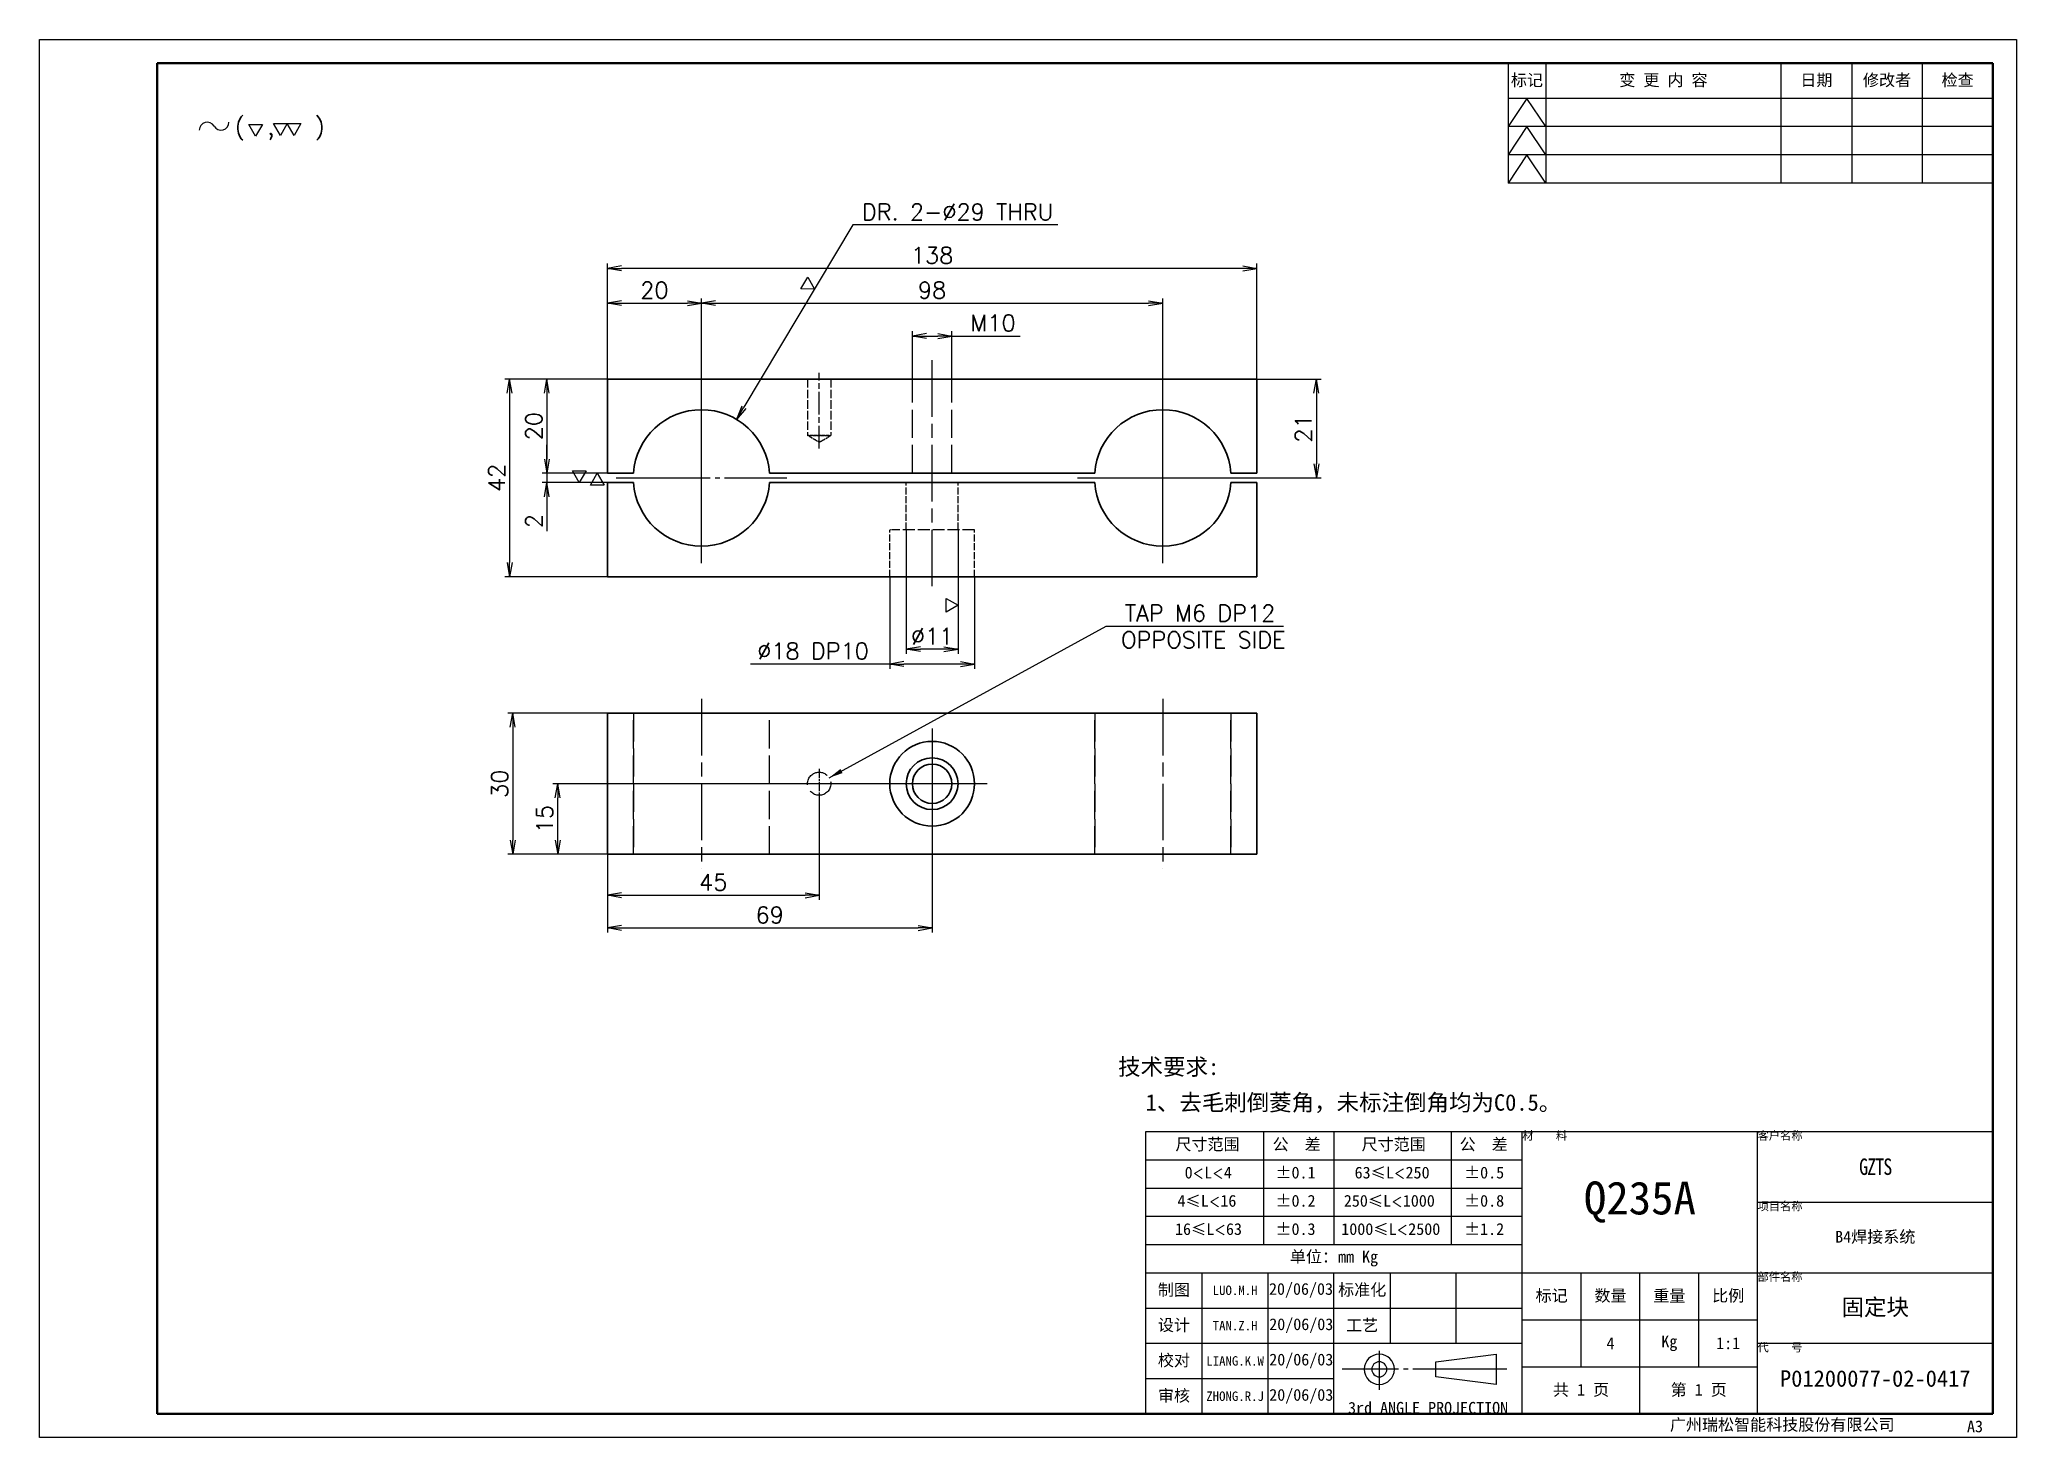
# Model space of a CAD drawing. Header units: millimetres. Extents: x -73083 to 81340, y -6859 to 6812.
# Drawn here: x 56285.3 to 56705.3, y -6850.2 to -6553.2 of the extents above; entities that cross this region are included whole.
import ezdxf

# ---------------------------------------------------------------- set-up
doc = ezdxf.new("R2010")
doc.units = ezdxf.units.MM
for name, pattern in [('AM_ISO02W050', [7.5, 6, -1.5]), ('AM_ISO08W050', [18, 12, -1.5, 3, -1.5]), ('CENTER-HOKUTO', [23, 20, -1, 1, -1])]:
    doc.linetypes.add(name, pattern=pattern)
doc.layers.add('A3', color=7, linetype='Continuous', plot=False)
for name, color, linetype, lineweight in [('AM_7', 2, 'AM_ISO08W050', 25), ('AM_HID', 1, 'AM_ISO02W050', 25), ('AM_VIS', 7, 'Continuous', 50), ('SOLID LINE', 7, 'Continuous', 30)]:
    doc.layers.add(name, color=color, linetype=linetype, lineweight=lineweight)
doc.layers.add('title_frame', color=7, linetype='Continuous')
doc.layers.add('word_dim', color=253, linetype='Continuous')
doc.styles.get("Standard").update_dxf_attribs({"font": 'romans.shx', "bigfont": 'bigfont.shx'})
doc.dimstyles.new('1-1', dxfattribs={"dimtxt": 3.5, "dimasz": 3, "dimexe": 1, "dimexo": 0, "dimgap": 1, "dimtad": 3, "dimdsep": 46, "dimtxsty": 'Standard', "dimblk1": 'OPEN', "dimblk2": 'OPEN', "dimsah": 1, "dimcen": 0, "dimclrd": 256, "dimclre": 256, "dimclrt": 3, "dimadec": 0, "dimazin": 0, "dimtfac": 1, "dimtmove": 0, "dimatfit": 3, "dimfxl": 0, "dimtolj": 1, "dimtzin": 0, "dimarcsym": 0})
doc.dimstyles.new('RS-1-1', dxfattribs={"dimtxt": 3.5, "dimasz": 3, "dimexe": 1, "dimexo": 0, "dimgap": 1, "dimtad": 3, "dimdec": 4, "dimdsep": 46, "dimtxsty": 'Standard', "dimblk1": 'OPEN', "dimblk2": 'OPEN', "dimsah": 1, "dimcen": 0, "dimclrd": 256, "dimclre": 256, "dimclrt": 3, "dimadec": 0, "dimazin": 0, "dimtfac": 1, "dimtdec": 4, "dimtmove": 0, "dimatfit": 3, "dimfxl": 0, "dimtolj": 1, "dimtzin": 0, "dimarcsym": 0})
doc.dimstyles.new('RS-1-1$0', dxfattribs={"dimtxt": 3.5, "dimasz": 3, "dimexe": 1, "dimexo": 0, "dimgap": 1, "dimtad": 3, "dimdsep": 46, "dimtxsty": 'Standard', "dimblk1": 'OPEN', "dimblk2": 'OPEN', "dimsah": 1, "dimcen": 0, "dimclrd": 256, "dimclre": 256, "dimclrt": 3, "dimadec": 0, "dimazin": 0, "dimtfac": 1, "dimtmove": 0, "dimatfit": 3, "dimfxl": 0, "dimtolj": 1, "dimtzin": 0, "dimarcsym": 0})

msp = doc.modelspace()

# ---------------------------------------------------------------- texts
at = {"layer": 'SOLID LINE', "ltscale": 0.5}
for s, insert, char_height, width, attachment_point in [('\\pt15;{\\fSimHei|b0|i0|c134|p2;\\C3;标记}', (56601.34761, -6561.9823), 2.5, 8, 5), ('\\pt15;{\\fSimHei|b0|i0|c134|p2;\\C3;变 更 内 容}', (56630.34761, -6561.9823), 2.5, 50, 5), ('\\pt15;{\\fSimHei|b0|i0|c134|p2;\\C3;日期}', (56662.84761, -6561.9823), 2.5, 15, 5), ('\\pt15;{\\fSimHei|b0|i0|c134|p2;\\C3;修改者}', (56677.84761, -6561.9823), 2.5, 15, 5), ('\\pt15;{\\fSimHei|b0|i0|c134|p2;\\C3;检查}', (56692.84761, -6561.9823), 2.5, 15, 5), ('\\pt21;{\\fSimHei|b0|i0|c134|p2;\\C3;技术要求:}', (56514.49589, -6769.73177), 3.5, 30.060526, 1), ('\\pt21;{\\fSimHei|b0|i0|c134|p2;\\C3;\\P1、去毛刺倒菱角，未标注倒角均为C0.5。}', (56520.34522, -6771.47298), 3.5, 111.5909352, 1), ('\\pt15;{\\fSimHei|b0|i0|c134|p2;\\C3;尺寸范围}', (56526.66757, -6786.70336), 2.5, 45.3015188, 1), ('\\pt15;{\\fSimHei|b0|i0|c134|p2;\\C3;公  差}', (56547.32131, -6786.70336), 2.5, 45.3015188, 1), ('\\pt15;{\\fSimHei|b0|i0|c134|p2;\\C3;尺寸范围}', (56566.21503, -6786.70336), 2.5, 45.3015188, 1), ('\\pt15;{\\fSimHei|b0|i0|c134|p2;\\C3;公  差}', (56587.05367, -6786.70336), 2.5, 45.3015188, 1), ('{\\fSimHei|b0|i0|c134|p2;\\C3;材    料}', (56600.34761, -6785.2323), 1.75, 50, 1), ('\\pt10.5;{\\fSimHei|b0|i0|c134|p2;\\C3;客户名称}', (56650.34761, -6785.2323), 1.75, 50, 1), ('{\\fSimHei|b0|i0|c134|p2;\\W0.8;\\T0.9;\\C3;GZTS}', (56675.34761, -6792.7323), 3.5, 50, 5), ('\\pt15;{\\fSimHei|b0|i0|c134|p2;\\C3;0\\Fromans,bigfont|c134;\\H0.9583x;<\\fSimHei|b0|i0|c134|p2;\\H1.044x;L\\Fromans,bigfont|c134;\\H0.9583x;<\\fSimHei|b0|i0|c134|p2;\\H1.044x;4}', (56528.62814, -6792.70336), 2.5, 45.3015188, 1), ('\\pt15;{\\fSimHei|b0|i0|c134|p2;\\C3;%%P0.1}', (56547.92995, -6792.70336), 2.5, 45.3015188, 1), ('\\pt15;{\\fSimHei|b0|i0|c134|p2;\\C3;63\\H0.9583x;≤\\H1.044x;L\\Fromans,bigfont|c134;\\H0.9579x;<\\fSimHei|b0|i0|c134|p2;\\H1.044x;250}', (56564.73129, -6792.70336), 2.5, 45.3015188, 1), ('\\pt15;{\\fSimHei|b0|i0|c134|p2;\\C3;%%P0.5}', (56588.00028, -6792.70336), 2.5, 45.3015188, 1), ('\\pt15;{\\fSimHei|b0|i0|c134|p2;\\C3;4\\H0.9583x;≤\\H1.043x;L\\Fromans,bigfont|c134;\\H0.9588x;<\\fSimHei|b0|i0|c134|p2;\\H1.043x;16}', (56527.09413, -6798.70336), 2.5, 45.3015188, 1), ('\\pt15;{\\fSimHei|b0|i0|c134|p2;\\C3;%%P0.2}', (56547.92995, -6798.70336), 2.5, 45.3015188, 1), ('\\pt15;{\\fSimHei|b0|i0|c134|p2;\\C3;250\\H0.9583x;≤\\H1.044x;L\\Fromans,bigfont|c134;\\H0.9579x;<\\fSimHei|b0|i0|c134|p2;\\H1.044x;1000}', (56562.44865, -6798.70336), 2.5, 45.3015188, 1), ('\\pt15;{\\fSimHei|b0|i0|c134|p2;\\C3;%%P0.8}', (56588.00028, -6798.70336), 2.5, 45.3015188, 1), ('\\pt42;{\\fSimHei|b0|i0|c134|p2;\\C3;Q235A}', (56625.34761, -6800.2323), 7, 50, 5), ('\\pt10.5;{\\fSimHei|b0|i0|c134|p2;\\C3;项目名称}', (56650.34761, -6800.2323), 1.75, 50, 1), ('\\pt15;{\\fSimHei|b0|i0|c134|p2;\\C3;16\\H0.9583x;≤\\H1.044x;L\\Fromans,bigfont|c134;\\H0.9579x;<\\fSimHei|b0|i0|c134|p2;\\H1.044x;63}', (56526.57908, -6804.70336), 2.5, 45.3015188, 1), ('\\pt15;{\\fSimHei|b0|i0|c134|p2;\\C3;%%P0.3}', (56547.92995, -6804.70336), 2.5, 45.3015188, 1), ('\\pt15;{\\fSimHei|b0|i0|c134|p2;\\C3;%%P1.2}', (56588.00028, -6804.70336), 2.5, 45.3015188, 1), ('{\\fSimHei|b0|i0|c134|p2;\\C3;B4焊接系统}', (56675.34761, -6807.7323), 2.5, 50, 5), ('\\pt15;{\\fSimHei|b0|i0|c134|p2;\\C3;单位：mm Kg}', (56560.34761, -6812.2323), 2.5, 80, 5), ('\\pt10.5;{\\fSimHei|b0|i0|c134|p2;\\C3;部件名称}', (56650.34761, -6815.2323), 1.75, 50, 1), ('\\pt15;{\\fSimHei|b0|i0|c134|p2;\\C3;制图}', (56526.34761, -6818.9823), 2.5, 12, 5), ('\\pt60;{\\fSimHei|b0|i0|c134|p2;\\C3;制图}', (56526.34761, -6818.9823), 2.5, 12, 5), ('\\pt288;{\\fSimHei|b0|i0|c134|p2;\\H0.8x;\\C3;LUO.M.H}', (56539.34761, -6818.9823), 2.5, 14, 5), ('\\pt60;{\\fSimHei|b0|i0|c134|p2;\\C3;20/06/03}', (56553.34761, -6818.9823), 2.5, 14, 5), ('\\pt15;{\\fSimHei|b0|i0|c134|p2;\\C3;标准化}', (56566.34761, -6818.9823), 2.5, 12, 5), ('\\pt15;{\\fSimHei|b0|i0|c134|p2;\\C3;标记}', (56606.59761, -6820.2323), 2.5, 12.5, 5), ('\\pt15;{\\fSimHei|b0|i0|c134|p2;\\C3;数量}', (56619.09761, -6820.2323), 2.5, 12.5, 5), ('\\pt15;{\\fSimHei|b0|i0|c134|p2;\\C3;重量}', (56631.59761, -6820.2323), 2.5, 12.5, 5), ('\\pt15;{\\fSimHei|b0|i0|c134|p2;\\C3;比例}', (56644.09761, -6820.2323), 2.5, 12.5, 5), ('{\\fSimHei|b0|i0|c134|p2;\\C3;固定块}', (56675.34761, -6822.7323), 3.5, 50, 5), ('\\pt15;{\\fSimHei|b0|i0|c134|p2;\\C3;设计}', (56526.34761, -6826.4823), 2.5, 12, 5), ('\\pt60;{\\fSimHei|b0|i0|c134|p2;\\C3;设计}', (56526.34761, -6826.4823), 2.5, 12, 5), ('\\pt60;{\\fSimHei|b0|i0|c134|p2;\\C3;20/06/03}', (56553.39825, -6826.4823), 2.5, 13.8987286, 5), ('\\pt15;{\\fSimHei|b0|i0|c134|p2;\\C3;工艺}', (56566.34761, -6826.4823), 2.5, 12, 5), ('\\pt288;{\\fSimHei|b0|i0|c134|p2;\\H0.8x;\\C3;TAN.Z.H}', (56539.34761, -6826.4823), 2.5, 14, 5), ('\\pt15;{\\fSimHei|b0|i0|c134|p2;\\C3;4}', (56619.09761, -6830.2323), 2.5, 12.5, 5), ('\\pt15;{\\fSimHei|b0|i0|c134|p2;\\C3;Kg}', (56631.59761, -6830.2323), 2.5, 12.5, 5), ('\\pt15;{\\fSimHei|b0|i0|c134|p2;\\C3;1:1}', (56644.09761, -6830.2323), 2.5, 12.5, 5), ('\\pt15;{\\fSimHei|b0|i0|c134|p2;\\C3;校对}', (56526.34761, -6833.9823), 2.5, 12, 5), ('\\pt60;{\\fSimHei|b0|i0|c134|p2;\\C3;校对}', (56526.34761, -6833.9823), 2.5, 12, 5), ('\\pt288;{\\fSimHei|b0|i0|c134|p2;\\H0.8x;\\C3;LIANG.K.W}', (56539.34761, -6833.9823), 2.5, 14, 5), ('\\pt60;{\\fSimHei|b0|i0|c134|p2;\\C3;20/06/03}', (56553.39825, -6833.9823), 2.5, 13.8987286, 5), ('\\pt10.5;{\\fSimHei|b0|i0|c134|p2;\\C3;代    号}', (56650.34761, -6830.2323), 1.75, 50, 1), ('{\\fSimHei|b0|i0|c134|p2;\\C3;P01200077-02-0417}', (56675.34761, -6837.7323), 3.5, 50, 5), ('\\pt15;{\\fSimHei|b0|i0|c134|p2;\\C3;审核}', (56526.34761, -6841.4823), 2.5, 12, 5), ('\\pt60;{\\fSimHei|b0|i0|c134|p2;\\C3;审核}', (56526.34761, -6841.4823), 2.5, 12, 5), ('\\pt288;{\\fSimHei|b0|i0|c134|p2;\\H0.8x;\\C3;ZHONG.R.J}', (56539.34761, -6841.4823), 2.5, 14, 5), ('\\pt60;{\\fSimHei|b0|i0|c134|p2;\\C3;20/06/03}', (56553.39825, -6841.4823), 2.5, 13.8987286, 5), ('\\pt15;{\\fSimHei|b0|i0|c134|p2;\\C3;共 1 页}', (56612.84761, -6840.2323), 2.5, 25, 5), ('\\pt15;{\\fSimHei|b0|i0|c134|p2;\\C3;第 1 页}', (56637.84761, -6840.2323), 2.5, 25, 5), ('{\\fSimHei|b0|i0|c134|p2;\\C3;3rd ANGLE PROJECTION}', (56580.34761, -6845.2323), 2.5, 40, 8), ('\\pt15;{\\fSimHei|b0|i0|c134|p2;\\C3;广州瑞松智能科技股份有限公司}', (56631.71622, -6846.26778), 2.5, 78.5618081, 1), ('\\pt15;{\\fSimHei|b0|i0|c134|p2;\\C3;A3}', (56694.83648, -6846.6297), 2.5, 78.5618081, 1)]:
    msp.add_mtext(s, dxfattribs=dict(at, insert=insert, char_height=char_height, width=width, attachment_point=attachment_point))
at = {"layer": 'SOLID LINE', "ltscale": 0.5, "insert": (56561.89995, -6804.70336), "char_height": 2.5, "width": 45.3015188, "attachment_point": 1, "line_spacing_factor": 0.72}
msp.add_mtext('\\pt15;{\\fSimHei|b0|i0|c134|p2;\\C3;1000\\H0.9583x;≤\\H1.044x;L\\Fromans,bigfont|c134;\\H0.9579x;<\\fSimHei|b0|i0|c134|p2;\\H1.044x;2500}', dxfattribs=at)
at = {"layer": 'word_dim', "color": 3, "linetype": 'Continuous', "char_height": 3.5, "attachment_point": 7}
for s, insert in [('TAP M6 {\\Fromans,bigfont|c134;DP12}', (56515.93626, -6676.84739)), ('OPPOSITE SIDE', (56515.12289, -6682.51886))]:
    msp.add_mtext(s, dxfattribs=dict(at, insert=insert))

# ---------------------------------------------------------------- blocks, each defined once
blk = doc.blocks.new('_Open')
at = {"color": 0, "lineweight": -2}
for p, q in [((-1, 0.17), (0, 0)), ((-1, -0.17), (0, 0)), ((0, 0), (-1, 0))]:
    blk.add_line(p, q, dxfattribs=at)
blk = doc.blocks.new('*D552')
at = {"layer": 'DEFPOINTS', "color": 0, "linetype": 'Continuous', "ltscale": 5}
for p in [(56405.98, -6625.37), (56385.22, -6667.37), (56405.98, -6667.37)]:
    blk.add_point(p, dxfattribs=at)
at = {"layer": 'word_dim', "linetype": 'Continuous', "lineweight": -2, "ltscale": 5}
for p, q in [((56405.98, -6625.37), (56384.22, -6625.37)), ((56385.22, -6628.37), (56385.22, -6664.37)), ((56405.98, -6667.37), (56384.22, -6667.37))]:
    blk.add_line(p, q, dxfattribs=at)
at = {"layer": 'word_dim', "linetype": 'Continuous', "lineweight": -2, "ltscale": 5, "xscale": 3, "yscale": 3, "zscale": 3}
for p, rotation in [((56385.22, -6625.37), 90), ((56385.22, -6667.37), 270)]:
    blk.add_blockref('_Open', p, dxfattribs=dict(at, rotation=rotation))
at = {"layer": 'word_dim', "color": 3, "linetype": 'Continuous', "ltscale": 5, "insert": (56382.47, -6646.37), "char_height": 3.5, "attachment_point": 5, "rotation": 90}
blk.add_mtext('\\A1;42', dxfattribs=at)
blk = doc.blocks.new('*D553')
at = {"layer": 'DEFPOINTS', "color": 0, "linetype": 'Continuous', "ltscale": 5}
for p in [(56405.98, -6625.37), (56393.11, -6645.37), (56405.98, -6645.37)]:
    blk.add_point(p, dxfattribs=at)
at = {"layer": 'word_dim', "linetype": 'Continuous', "lineweight": -2, "ltscale": 5}
for p, q in [((56405.98, -6625.37), (56392.11, -6625.37)), ((56393.11, -6628.37), (56393.11, -6642.37)), ((56405.98, -6645.37), (56392.11, -6645.37))]:
    blk.add_line(p, q, dxfattribs=at)
at = {"layer": 'word_dim', "linetype": 'Continuous', "lineweight": -2, "ltscale": 5, "xscale": 3, "yscale": 3, "zscale": 3}
for p, rotation in [((56393.11, -6625.37), 90), ((56393.11, -6645.37), 270)]:
    blk.add_blockref('_Open', p, dxfattribs=dict(at, rotation=rotation))
at = {"layer": 'word_dim', "color": 3, "linetype": 'Continuous', "ltscale": 5, "insert": (56390.36, -6635.37), "char_height": 3.5, "attachment_point": 5, "rotation": 90}
blk.add_mtext('\\A1;20', dxfattribs=at)
blk = doc.blocks.new('*D554')
at = {"layer": 'DEFPOINTS', "color": 0, "linetype": 'Continuous', "ltscale": 5}
for p in [(56393.11, -6647.37), (56405.98, -6645.37), (56405.98, -6647.37)]:
    blk.add_point(p, dxfattribs=at)
at = {"layer": 'word_dim', "linetype": 'Continuous', "lineweight": -2, "ltscale": 5}
for p, q in [((56393.11, -6642.37), (56393.11, -6639.37)), ((56405.98, -6645.37), (56392.11, -6645.37)), ((56405.98, -6647.37), (56392.11, -6647.37)), ((56393.11, -6645.37), (56393.11, -6647.37)), ((56393.11, -6650.37), (56393.11, -6657.71))]:
    blk.add_line(p, q, dxfattribs=at)
at = {"layer": 'word_dim', "linetype": 'Continuous', "lineweight": -2, "ltscale": 5, "xscale": 3, "yscale": 3, "zscale": 3}
for p, rotation in [((56393.11, -6645.37), 270), ((56393.11, -6647.37), 90)]:
    blk.add_blockref('_Open', p, dxfattribs=dict(at, rotation=rotation))
at = {"layer": 'word_dim', "color": 3, "linetype": 'Continuous', "ltscale": 5, "insert": (56390.36, -6655.54), "char_height": 3.5, "attachment_point": 5, "rotation": 90}
blk.add_mtext('\\A1;2', dxfattribs=at)
blk = doc.blocks.new('*D555')
at = {"layer": 'DEFPOINTS', "color": 0, "linetype": 'Continuous', "ltscale": 5}
for p in [(56425.98, -6609.23), (56405.98, -6625.37), (56425.98, -6646.37)]:
    blk.add_point(p, dxfattribs=at)
at = {"layer": 'word_dim', "linetype": 'Continuous', "lineweight": -2, "ltscale": 5}
for p, q in [((56405.98, -6625.37), (56405.98, -6608.23)), ((56408.98, -6609.23), (56422.98, -6609.23)), ((56425.98, -6646.37), (56425.98, -6608.23))]:
    blk.add_line(p, q, dxfattribs=at)
at = {"layer": 'word_dim', "linetype": 'Continuous', "lineweight": -2, "ltscale": 5, "xscale": 3, "yscale": 3, "zscale": 3, "rotation": 180}
blk.add_blockref('_Open', (56405.98, -6609.23), dxfattribs=at)
at = {"layer": 'word_dim', "linetype": 'Continuous', "lineweight": -2, "ltscale": 5, "xscale": 3, "yscale": 3, "zscale": 3}
blk.add_blockref('_Open', (56425.98, -6609.23), dxfattribs=at)
at = {"layer": 'word_dim', "color": 3, "linetype": 'Continuous', "ltscale": 5, "insert": (56415.98, -6606.48), "char_height": 3.5, "attachment_point": 5}
blk.add_mtext('\\A1;20', dxfattribs=at)
blk = doc.blocks.new('*D556')
at = {"layer": 'DEFPOINTS', "color": 0, "linetype": 'Continuous', "ltscale": 5}
for p in [(56523.98, -6609.23), (56425.98, -6646.37), (56523.98, -6646.37)]:
    blk.add_point(p, dxfattribs=at)
at = {"layer": 'word_dim', "linetype": 'Continuous', "lineweight": -2, "ltscale": 5}
for p, q in [((56425.98, -6646.37), (56425.98, -6608.23)), ((56428.98, -6609.23), (56520.98, -6609.23)), ((56523.98, -6646.37), (56523.98, -6608.23))]:
    blk.add_line(p, q, dxfattribs=at)
at = {"layer": 'word_dim', "linetype": 'Continuous', "lineweight": -2, "ltscale": 5, "xscale": 3, "yscale": 3, "zscale": 3, "rotation": 180}
blk.add_blockref('_Open', (56425.98, -6609.23), dxfattribs=at)
at = {"layer": 'word_dim', "linetype": 'Continuous', "lineweight": -2, "ltscale": 5, "xscale": 3, "yscale": 3, "zscale": 3}
blk.add_blockref('_Open', (56523.98, -6609.23), dxfattribs=at)
at = {"layer": 'word_dim', "color": 3, "linetype": 'Continuous', "ltscale": 5, "insert": (56474.98, -6606.48), "char_height": 3.5, "attachment_point": 5}
blk.add_mtext('\\A1;98', dxfattribs=at)
blk = doc.blocks.new('*D557')
at = {"layer": 'DEFPOINTS', "color": 0, "linetype": 'Continuous', "ltscale": 5}
for p in [(56543.98, -6625.37), (56523.98, -6646.37), (56556.61, -6646.37)]:
    blk.add_point(p, dxfattribs=at)
at = {"layer": 'word_dim', "linetype": 'Continuous', "lineweight": -2, "ltscale": 5}
for p, q in [((56543.98, -6625.37), (56557.61, -6625.37)), ((56556.61, -6628.37), (56556.61, -6643.37)), ((56523.98, -6646.37), (56557.61, -6646.37))]:
    blk.add_line(p, q, dxfattribs=at)
at = {"layer": 'word_dim', "linetype": 'Continuous', "lineweight": -2, "ltscale": 5, "xscale": 3, "yscale": 3, "zscale": 3}
for p, rotation in [((56556.61, -6625.37), 90), ((56556.61, -6646.37), 270)]:
    blk.add_blockref('_Open', p, dxfattribs=dict(at, rotation=rotation))
at = {"layer": 'word_dim', "color": 3, "linetype": 'Continuous', "ltscale": 5, "insert": (56553.86, -6635.87), "char_height": 3.5, "attachment_point": 5, "rotation": 90}
blk.add_mtext('\\A1;21', dxfattribs=at)
blk = doc.blocks.new('*D558')
at = {"layer": 'DEFPOINTS', "color": 0, "linetype": 'Continuous', "ltscale": 5}
for p in [(56405.98, -6601.85), (56405.98, -6625.37), (56543.98, -6625.37)]:
    blk.add_point(p, dxfattribs=at)
at = {"layer": 'word_dim', "linetype": 'Continuous', "lineweight": -2, "ltscale": 5}
for p, q in [((56405.98, -6625.37), (56405.98, -6600.85)), ((56540.98, -6601.85), (56408.98, -6601.85)), ((56543.98, -6625.37), (56543.98, -6600.85))]:
    blk.add_line(p, q, dxfattribs=at)
at = {"layer": 'word_dim', "linetype": 'Continuous', "lineweight": -2, "ltscale": 5, "xscale": 3, "yscale": 3, "zscale": 3, "rotation": 180}
blk.add_blockref('_Open', (56405.98, -6601.85), dxfattribs=at)
at = {"layer": 'word_dim', "linetype": 'Continuous', "lineweight": -2, "ltscale": 5, "xscale": 3, "yscale": 3, "zscale": 3}
blk.add_blockref('_Open', (56543.98, -6601.85), dxfattribs=at)
at = {"layer": 'word_dim', "color": 3, "linetype": 'Continuous', "ltscale": 5, "insert": (56474.98, -6599.1), "char_height": 3.5, "attachment_point": 5}
blk.add_mtext('\\A1;138', dxfattribs=at)
blk = doc.blocks.new('*D559')
at = {"layer": 'DEFPOINTS', "color": 0}
for p in [(56433.42, -6633.93), (56418.54, -6658.82)]:
    blk.add_point(p, dxfattribs=at)
at = {"layer": 'word_dim', "lineweight": -2}
for p, q in [((56458.13, -6592.62), (56434.96, -6631.35)), ((56501.66, -6592.62), (56458.13, -6592.62))]:
    blk.add_line(p, q, dxfattribs=at)
at = {"layer": 'word_dim', "lineweight": -2, "xscale": 3, "yscale": 3, "zscale": 3, "rotation": 239.1208330940175}
blk.add_blockref('_Open', (56433.42, -6633.93), dxfattribs=at)
at = {"layer": 'word_dim', "color": 3, "insert": (56480.39, -6589.87), "char_height": 3.5, "attachment_point": 5}
blk.add_mtext('\\A1;DR. 2-∅29 THRU', dxfattribs=at)
blk = doc.blocks.new('shiage1')
at = {"layer": 'word_dim', "color": 3, "linetype": 'Continuous'}
for p, q in [((0, 0), (-1.44, 2.5)), ((-1.44, 2.5), (1.44, 2.5)), ((1.44, 2.5), (0, 0))]:
    blk.add_line(p, q, dxfattribs=at)
blk = doc.blocks.new('*D560')
at = {"layer": 'DEFPOINTS', "color": 0, "linetype": 'Continuous', "ltscale": 5}
for p in [(56405.98, -6696.34), (56385.87, -6726.34), (56405.98, -6726.34)]:
    blk.add_point(p, dxfattribs=at)
at = {"layer": 'word_dim', "linetype": 'Continuous', "lineweight": -2, "ltscale": 5}
for p, q in [((56405.98, -6696.34), (56384.87, -6696.34)), ((56385.87, -6699.34), (56385.87, -6723.34)), ((56405.98, -6726.34), (56384.87, -6726.34))]:
    blk.add_line(p, q, dxfattribs=at)
at = {"layer": 'word_dim', "linetype": 'Continuous', "lineweight": -2, "ltscale": 5, "xscale": 3, "yscale": 3, "zscale": 3}
for p, rotation in [((56385.87, -6696.34), 90), ((56385.87, -6726.34), 270)]:
    blk.add_blockref('_Open', p, dxfattribs=dict(at, rotation=rotation))
at = {"layer": 'word_dim', "color": 3, "linetype": 'Continuous', "ltscale": 5, "insert": (56383.12, -6711.34), "char_height": 3.5, "attachment_point": 5, "rotation": 90}
blk.add_mtext('\\A1;30', dxfattribs=at)
blk = doc.blocks.new('*D561')
at = {"layer": 'DEFPOINTS', "color": 0, "linetype": 'Continuous', "ltscale": 5}
for p in [(56474.98, -6711.34), (56405.98, -6726.34), (56474.98, -6741.98)]:
    blk.add_point(p, dxfattribs=at)
at = {"layer": 'word_dim', "linetype": 'Continuous', "lineweight": -2, "ltscale": 5}
for p, q in [((56474.98, -6711.34), (56474.98, -6742.98)), ((56405.98, -6726.34), (56405.98, -6742.98)), ((56408.98, -6741.98), (56471.98, -6741.98))]:
    blk.add_line(p, q, dxfattribs=at)
at = {"layer": 'word_dim', "linetype": 'Continuous', "lineweight": -2, "ltscale": 5, "xscale": 3, "yscale": 3, "zscale": 3, "rotation": 180}
blk.add_blockref('_Open', (56405.98, -6741.98), dxfattribs=at)
at = {"layer": 'word_dim', "linetype": 'Continuous', "lineweight": -2, "ltscale": 5, "xscale": 3, "yscale": 3, "zscale": 3}
blk.add_blockref('_Open', (56474.98, -6741.98), dxfattribs=at)
at = {"layer": 'word_dim', "color": 3, "linetype": 'Continuous', "ltscale": 5, "insert": (56440.48, -6739.23), "char_height": 3.5, "attachment_point": 5}
blk.add_mtext('\\A1;69', dxfattribs=at)
blk = doc.blocks.new('*D562')
at = {"layer": 'DEFPOINTS', "color": 0, "linetype": 'Continuous', "ltscale": 5}
for p in [(56395.43, -6711.34), (56474.98, -6711.34), (56405.98, -6726.34)]:
    blk.add_point(p, dxfattribs=at)
at = {"layer": 'word_dim', "linetype": 'Continuous', "lineweight": -2, "ltscale": 5}
for p, q in [((56474.98, -6711.34), (56394.43, -6711.34)), ((56395.43, -6723.34), (56395.43, -6714.34)), ((56405.98, -6726.34), (56394.43, -6726.34))]:
    blk.add_line(p, q, dxfattribs=at)
at = {"layer": 'word_dim', "linetype": 'Continuous', "lineweight": -2, "ltscale": 5, "xscale": 3, "yscale": 3, "zscale": 3}
for p, rotation in [((56395.43, -6711.34), 90), ((56395.43, -6726.34), 270)]:
    blk.add_blockref('_Open', p, dxfattribs=dict(at, rotation=rotation))
at = {"layer": 'word_dim', "color": 3, "linetype": 'Continuous', "ltscale": 5, "insert": (56392.68, -6718.84), "char_height": 3.5, "attachment_point": 5, "rotation": 90}
blk.add_mtext('\\A1;15', dxfattribs=at)
blk = doc.blocks.new('*D563')
at = {"layer": 'DEFPOINTS', "color": 0, "linetype": 'Continuous', "ltscale": 5}
for p in [(56479.17, -6616.22), (56470.79, -6625.37), (56479.17, -6625.37)]:
    blk.add_point(p, dxfattribs=at)
at = {"layer": 'word_dim', "linetype": 'Continuous', "lineweight": -2, "ltscale": 5}
for p, q in [((56470.79, -6625.37), (56470.79, -6615.22)), ((56473.79, -6616.22), (56476.17, -6616.22)), ((56479.17, -6625.37), (56479.17, -6615.22)), ((56479.17, -6616.22), (56493.67, -6616.22))]:
    blk.add_line(p, q, dxfattribs=at)
at = {"layer": 'word_dim', "linetype": 'Continuous', "lineweight": -2, "ltscale": 5, "xscale": 3, "yscale": 3, "zscale": 3, "rotation": 180}
blk.add_blockref('_Open', (56470.79, -6616.22), dxfattribs=at)
at = {"layer": 'word_dim', "linetype": 'Continuous', "lineweight": -2, "ltscale": 5, "xscale": 3, "yscale": 3, "zscale": 3}
blk.add_blockref('_Open', (56479.17, -6616.22), dxfattribs=at)
at = {"layer": 'word_dim', "color": 3, "linetype": 'Continuous', "ltscale": 5, "insert": (56487.92, -6613.47), "char_height": 3.5, "attachment_point": 5}
blk.add_mtext('\\A1;{\\Fromans,bigfont|c134;M10}', dxfattribs=at)
blk = doc.blocks.new('*D564')
at = {"layer": 'DEFPOINTS', "color": 0, "linetype": 'Continuous', "ltscale": 5}
for p in [(56465.98, -6667.37), (56483.98, -6667.37), (56465.98, -6685.91)]:
    blk.add_point(p, dxfattribs=at)
at = {"layer": 'word_dim', "linetype": 'Continuous', "lineweight": -2, "ltscale": 5}
for p, q in [((56465.98, -6667.37), (56465.98, -6686.91)), ((56483.98, -6667.37), (56483.98, -6686.91)), ((56465.98, -6685.91), (56436.38, -6685.91)), ((56480.98, -6685.91), (56468.98, -6685.91))]:
    blk.add_line(p, q, dxfattribs=at)
at = {"layer": 'word_dim', "linetype": 'Continuous', "lineweight": -2, "ltscale": 5, "xscale": 3, "yscale": 3, "zscale": 3, "rotation": 180}
blk.add_blockref('_Open', (56465.98, -6685.91), dxfattribs=at)
at = {"layer": 'word_dim', "linetype": 'Continuous', "lineweight": -2, "ltscale": 5, "xscale": 3, "yscale": 3, "zscale": 3}
blk.add_blockref('_Open', (56483.98, -6685.91), dxfattribs=at)
at = {"layer": 'word_dim', "color": 3, "linetype": 'Continuous', "ltscale": 5, "insert": (56449.68, -6683.16), "char_height": 3.5, "attachment_point": 5}
blk.add_mtext('\\A1;%%C18 DP10', dxfattribs=at)
blk = doc.blocks.new('*D565')
at = {"layer": 'DEFPOINTS', "color": 0, "linetype": 'Continuous', "ltscale": 5}
for p in [(56469.48, -6657.37), (56480.48, -6657.37), (56469.48, -6682.77)]:
    blk.add_point(p, dxfattribs=at)
at = {"layer": 'word_dim', "linetype": 'Continuous', "lineweight": -2, "ltscale": 5}
for p, q in [((56469.48, -6657.37), (56469.48, -6683.77)), ((56480.48, -6657.37), (56480.48, -6683.77)), ((56477.48, -6682.77), (56472.48, -6682.77))]:
    blk.add_line(p, q, dxfattribs=at)
at = {"layer": 'word_dim', "linetype": 'Continuous', "lineweight": -2, "ltscale": 5, "xscale": 3, "yscale": 3, "zscale": 3, "rotation": 180}
blk.add_blockref('_Open', (56469.48, -6682.77), dxfattribs=at)
at = {"layer": 'word_dim', "linetype": 'Continuous', "lineweight": -2, "ltscale": 5, "xscale": 3, "yscale": 3, "zscale": 3}
blk.add_blockref('_Open', (56480.48, -6682.77), dxfattribs=at)
at = {"layer": 'word_dim', "color": 3, "linetype": 'Continuous', "ltscale": 5, "insert": (56474.98, -6680.02), "char_height": 3.5, "attachment_point": 5}
blk.add_mtext('\\A1;%%c11', dxfattribs=at)
blk = doc.blocks.new('shiage0')
at = {"layer": 'word_dim', "color": 3, "linetype": 'Continuous'}
for centre, start, end in [((1.69, 0), 30, 180), ((4.61, 1.69), 210, 0)]:
    blk.add_arc(centre, 1.69, start, end, dxfattribs=at)
blk = doc.blocks.new('11')
at = {"layer": 'title_frame', "color": 3, "linetype": 'Continuous'}
for points in [[(15.1, 3.38), (13.66, 5.88), (16.55, 5.88)], [(20.38, 3.57), (18.93, 6.07), (24.71, 6.07), (23.27, 3.57), (21.82, 6.07)]]:
    blk.add_lwpolyline(points, close=True, dxfattribs=at)
blk.add_blockref('shiage0', (3.13, 4.67), dxfattribs=at)
blk.add_text('(  ,   )', height=3.5, dxfattribs=at).set_placement((10.71, 3.7))
blk = doc.blocks.new('*D566')
at = {"layer": 'DEFPOINTS', "color": 0, "linetype": 'Continuous', "ltscale": 5}
for p in [(56450.98, -6714.53), (56405.98, -6726.34), (56450.98, -6735.04)]:
    blk.add_point(p, dxfattribs=at)
at = {"layer": 'word_dim', "linetype": 'Continuous', "lineweight": -2, "ltscale": 5}
for p, q in [((56450.98, -6714.53), (56450.98, -6736.04)), ((56405.98, -6726.34), (56405.98, -6736.04)), ((56408.98, -6735.04), (56447.98, -6735.04))]:
    blk.add_line(p, q, dxfattribs=at)
at = {"layer": 'word_dim', "linetype": 'Continuous', "lineweight": -2, "ltscale": 5, "xscale": 3, "yscale": 3, "zscale": 3, "rotation": 180}
blk.add_blockref('_Open', (56405.98, -6735.04), dxfattribs=at)
at = {"layer": 'word_dim', "linetype": 'Continuous', "lineweight": -2, "ltscale": 5, "xscale": 3, "yscale": 3, "zscale": 3}
blk.add_blockref('_Open', (56450.98, -6735.04), dxfattribs=at)
at = {"layer": 'word_dim', "color": 3, "linetype": 'Continuous', "ltscale": 5, "insert": (56428.48, -6732.29), "char_height": 3.5, "attachment_point": 5}
blk.add_mtext('\\A1;45', dxfattribs=at)

# ---------------------------------------------------------------- dimensions: what is measured, and where the dimension line sits
at = {"layer": 'word_dim', "color": 3}
dim = msp.add_diameter_dim_2p(p1=(56418.53777, -6658.81755), p2=(56433.42142, -6633.92826), text='DR. 2-<> THRU', dimstyle='RS-1-1', override={"dimtoh": 1, "dimtofl": 0}, dxfattribs=at)
dim.commit()
dim.dimension.update_dxf_attribs({"geometry": '*D559', "text_midpoint": (56480.392, -6592.61693), "dimtype": 163})
at = {"layer": 'word_dim', "linetype": 'Continuous', "ltscale": 5}
for base, p1, p2, picture, middle in [((56405.9799, -6601.85078), (56543.9799, -6625.3729), (56405.9799, -6625.3729), '*D558', (56474.9799, -6599.10078)), ((56425.9799, -6609.23261), (56405.9799, -6625.3729), (56425.9799, -6646.3729), '*D555', (56415.9799, -6606.48261)), ((56523.9799, -6609.23261), (56425.9799, -6646.3729), (56523.9799, -6646.3729), '*D556', (56474.9799, -6606.48261)), ((56474.97959, -6741.984), (56405.97959, -6726.33824), (56474.97959, -6711.33848), '*D561', (56440.47959, -6739.234)), ((56450.97984, -6735.03645), (56405.97959, -6726.33824), (56450.97984, -6714.53428), '*D566', (56428.47971, -6732.28645))]:
    dim = msp.add_linear_dim(base=base, p1=p1, p2=p2, dimstyle='RS-1-1$0', dxfattribs=at)
    dim.commit()
    dim.dimension.update_dxf_attribs({"geometry": picture, "text_midpoint": middle})
for base, p1, p2, text, picture, middle in [((56479.16788, -6616.21934), (56470.79191, -6625.3729), (56479.16788, -6625.3729), '{\\Fromans,bigfont|c134;M10}', '*D563', (56487.91788, -6613.46934)), ((56469.47959, -6682.77359), (56480.47959, -6657.3729), (56469.47959, -6657.3729), '%%c<>', '*D565', (56474.97959, -6680.02359)), ((56465.97959, -6685.91186), (56483.97959, -6667.3729), (56465.97959, -6667.3729), '%%C<> DP10', '*D564', (56449.67959, -6683.16186))]:
    dim = msp.add_linear_dim(base=base, p1=p1, p2=p2, text=text, dimstyle='RS-1-1$0', dxfattribs=at)
    dim.commit()
    dim.dimension.update_dxf_attribs({"geometry": picture, "text_midpoint": middle})
for base, p1, p2, picture, middle in [((56385.22345, -6667.3729), (56405.97959, -6625.3729), (56405.97959, -6667.3729), '*D552', (56382.47345, -6646.3729)), ((56393.10574, -6645.3729), (56405.97959, -6625.3729), (56405.97959, -6645.3729), '*D553', (56390.35574, -6635.3729)), ((56556.61367, -6646.3729), (56543.97959, -6625.3729), (56523.97959, -6646.3729), '*D557', (56553.86367, -6635.8729)), ((56393.10574, -6647.3729), (56405.97959, -6645.3729), (56405.97959, -6647.3729), '*D554', (56390.35574, -6655.53957)), ((56385.87316, -6726.33824), (56405.97959, -6696.33824), (56405.97959, -6726.33824), '*D560', (56383.12316, -6711.33824)), ((56395.42638, -6711.33848), (56405.97959, -6726.33824), (56474.97959, -6711.33848), '*D562', (56392.67638, -6718.83836))]:
    dim = msp.add_linear_dim(base=base, p1=p1, p2=p2, angle=90, dimstyle='RS-1-1$0', dxfattribs=at)
    dim.commit()
    dim.dimension.update_dxf_attribs({"geometry": picture, "text_midpoint": middle})

# ---------------------------------------------------------------- linework, layer by layer
at = {"color": 2, "linetype": 'CENTER-HOKUTO'}
for p, q in [((56425.97959, -6664.4979), (56425.97959, -6628.2479)), ((56523.97959, -6664.4979), (56523.97959, -6628.2479)), ((56407.85459, -6646.3729), (56444.10459, -6646.3729)), ((56505.85459, -6646.3729), (56542.10459, -6646.3729))]:
    msp.add_line(p, q, dxfattribs=at)
at = {"layer": 'A3', "linetype": 'Continuous'}
msp.add_lwpolyline([(56285.34761, -6553.2323), (56705.34761, -6553.2323), (56705.34761, -6850.2323), (56285.34761, -6850.2323)], close=True, dxfattribs=at)
at = {"layer": 'AM_7'}
for p, q in [((56474.97959, -6669.37388), (56474.97959, -6620.79827)), ((56425.97959, -6693.33824), (56425.97959, -6729.33872)), ((56523.97959, -6693.33824), (56523.97959, -6729.33872)), ((56474.97959, -6699.63816), (56474.97959, -6723.03819)), ((56486.6796, -6711.33824), (56463.27964, -6711.33824))]:
    msp.add_line(p, q, dxfattribs=at)
at = {"layer": 'AM_7', "ltscale": 0.402576}
msp.add_line((56450.97984, -6640.13438), (56450.97984, -6624.03135), dxfattribs=at)
at = {"layer": 'AM_7', "ltscale": 0.159802}
for p, q in [((56454.17588, -6711.33824), (56447.78379, -6711.33824)), ((56450.97984, -6708.14219), (56450.97984, -6714.53428))]:
    msp.add_line(p, q, dxfattribs=at)
at = {"layer": 'AM_HID', "ltscale": 0.3}
for p, q in [((56448.5214, -6625.37315), (56448.52134, -6637.37315)), ((56453.43839, -6625.37327), (56453.43833, -6637.37327))]:
    msp.add_line(p, q, dxfattribs=at)
at = {"layer": 'AM_HID'}
for p, q in [((56470.79179, -6645.37339), (56470.79191, -6625.37339)), ((56479.16776, -6645.37339), (56479.16788, -6625.37339)), ((56411.51426, -6726.33824), (56411.51426, -6696.33824)), ((56411.51426, -6696.33824), (56411.51426, -6726.33824)), ((56440.44523, -6726.33824), (56440.44523, -6696.33824)), ((56440.44529, -6726.33824), (56440.44529, -6696.33824)), ((56509.51426, -6726.33824), (56509.51426, -6696.33824)), ((56509.51426, -6696.33824), (56509.51426, -6726.33824)), ((56538.44523, -6696.33824), (56538.44523, -6726.33824)), ((56538.44523, -6726.33824), (56538.44523, -6696.33824))]:
    msp.add_line(p, q, dxfattribs=at)
at = {"layer": 'AM_HID', "ltscale": 0.115401}
for p, q in [((56453.13737, -6637.37327), (56448.52134, -6637.37315)), ((56448.8223, -6637.37315), (56453.43833, -6637.37327))]:
    msp.add_line(p, q, dxfattribs=at)
at = {"layer": 'AM_HID', "ltscale": 0.070971}
msp.add_line((56450.97984, -6638.79258), (56448.52134, -6637.37315), dxfattribs=at)
at = {"layer": 'AM_HID', "ltscale": 0.070969}
msp.add_line((56450.97984, -6638.79258), (56453.43833, -6637.37327), dxfattribs=at)
at = {"layer": 'AM_HID', "ltscale": 0.25}
for p, q in [((56469.47971, -6657.37339), (56469.47977, -6647.37339)), ((56480.47971, -6657.37339), (56480.47977, -6647.37339)), ((56465.97959, -6667.37327), (56465.97971, -6657.37327)), ((56483.97959, -6667.37339), (56483.97971, -6657.37339))]:
    msp.add_line(p, q, dxfattribs=at)
at = {"layer": 'AM_HID', "ltscale": 0.027544}
msp.add_line((56467.08146, -6657.37327), (56465.97971, -6657.37327), dxfattribs=at)
at = {"layer": 'AM_HID', "ltscale": 0.422456}
msp.add_line((56483.97971, -6657.37339), (56467.08146, -6657.37327), dxfattribs=at)
at = {"layer": 'AM_HID'}
msp.add_circle((56450.97984, -6711.33824), 2.4585, dxfattribs=at)
at = {"layer": 'AM_VIS', "linetype": 'Continuous'}
for p, q in [((56700.34761, -6558.2323), (56310.34761, -6558.2323)), ((56310.34761, -6845.2323), (56310.34761, -6558.2323)), ((56700.34761, -6845.2323), (56700.34761, -6558.2323)), ((56700.34761, -6845.2323), (56310.34761, -6845.2323))]:
    msp.add_line(p, q, dxfattribs=at)
at = {"layer": 'AM_VIS', "lineweight": 35}
for p, q in [((56405.97977, -6645.3729), (56405.9799, -6625.3729)), ((56543.9799, -6625.37388), (56405.9799, -6625.3729)), ((56543.97977, -6645.37388), (56543.9799, -6625.37388)), ((56405.97971, -6647.3729), (56405.97959, -6667.3729)), ((56440.44523, -6647.37315), (56509.51426, -6647.37364)), ((56509.51426, -6645.37364), (56440.44529, -6645.37315)), ((56543.97977, -6647.37388), (56543.97959, -6667.37388)), ((56405.97959, -6667.3729), (56543.97959, -6667.37388)), ((56405.97959, -6696.33824), (56543.97959, -6696.33824)), ((56405.97959, -6696.33824), (56405.97959, -6726.33824)), ((56543.97959, -6726.33824), (56543.97959, -6696.33824)), ((56543.97959, -6726.33824), (56405.97959, -6726.33824))]:
    msp.add_line(p, q, dxfattribs=at)
at = {"layer": 'AM_VIS', "lineweight": 35, "ltscale": 0.138364}
for p, q in [((56405.97971, -6647.3729), (56411.51426, -6647.3729)), ((56543.97977, -6645.37388), (56538.44523, -6645.37376)), ((56538.44523, -6647.37376), (56543.97977, -6647.37388))]:
    msp.add_line(p, q, dxfattribs=at)
at = {"layer": 'AM_VIS', "lineweight": 35, "ltscale": 0.138362}
msp.add_line((56411.51426, -6645.3729), (56405.97977, -6645.3729), dxfattribs=at)
at = {"layer": 'AM_VIS', "lineweight": 35}
for centre, radius in [((56474.97959, -6711.33824), 9), ((56474.97971, -6711.33824), 5.5), ((56474.97977, -6711.33824), 4.188)]:
    msp.add_circle(centre, radius, dxfattribs=at)
for centre, start, end in [((56425.97977, -6646.37303), 3.954189, 176.0450386), ((56523.97977, -6646.37364), 3.954189, 176.0450386), ((56425.97977, -6646.37303), 183.9541827, 356.0450447), ((56523.97977, -6646.37364), 183.9541827, 356.0450447)]:
    msp.add_arc(centre, 14.5, start, end, dxfattribs=at)
at = {"layer": 'title_frame', "linetype": 'Continuous'}
for p, q in [((56597.34761, -6558.2323), (56597.34761, -6583.7323)), ((56605.34761, -6558.2323), (56605.34761, -6583.7323)), ((56655.34761, -6583.7323), (56655.34761, -6558.2323)), ((56670.34761, -6558.2323), (56670.34761, -6583.7323)), ((56685.34761, -6558.2323), (56685.34761, -6583.7323)), ((56700.34761, -6583.7323), (56700.34761, -6558.2323)), ((56700.34761, -6565.7323), (56597.34761, -6565.7323)), ((56601.34761, -6565.7323), (56597.34761, -6571.7323)), ((56605.34761, -6571.7323), (56601.34761, -6565.7323)), ((56700.34761, -6571.7323), (56597.34761, -6571.7323)), ((56601.34761, -6571.7323), (56597.34761, -6577.7323)), ((56605.34761, -6577.7323), (56601.34761, -6571.7323)), ((56700.34761, -6577.7323), (56597.34761, -6577.7323)), ((56601.34761, -6577.7323), (56597.34761, -6583.7323)), ((56605.34761, -6583.7323), (56601.34761, -6577.7323)), ((56700.34761, -6583.7323), (56597.34761, -6583.7323)), ((56520.34761, -6785.2323), (56700.34761, -6785.2323)), ((56520.34761, -6845.2323), (56520.34761, -6785.2323)), ((56545.34761, -6785.2323), (56545.34761, -6809.2323)), ((56560.34761, -6785.2323), (56560.34761, -6809.2323)), ((56585.34761, -6809.2323), (56585.34761, -6785.2323)), ((56600.34761, -6845.2323), (56600.34761, -6785.2323)), ((56650.34761, -6845.2323), (56650.34761, -6785.2323)), ((56700.34761, -6845.2323), (56700.34761, -6785.2323)), ((56520.34761, -6791.2323), (56600.34761, -6791.2323)), ((56520.34761, -6797.2323), (56600.34761, -6797.2323)), ((56520.34761, -6803.2323), (56600.34761, -6803.2323)), ((56650.34761, -6800.2323), (56700.34761, -6800.2323)), ((56520.34761, -6809.2323), (56600.34761, -6809.2323)), ((56520.34761, -6815.2323), (56700.34761, -6815.2323)), ((56532.34761, -6845.2323), (56532.34761, -6815.2323)), ((56532.34761, -6845.2323), (56532.34761, -6815.2323)), ((56546.34761, -6845.2323), (56546.34761, -6815.2323)), ((56546.34761, -6845.2323), (56546.34761, -6815.2323)), ((56560.34761, -6845.2323), (56560.34761, -6815.2323)), ((56560.34761, -6845.2323), (56560.34761, -6815.2323)), ((56572.34761, -6830.2323), (56572.34761, -6815.2323)), ((56586.34761, -6830.2323), (56586.34761, -6815.2323)), ((56612.84761, -6835.2323), (56612.84761, -6815.2323)), ((56625.34761, -6845.2323), (56625.34761, -6815.2323)), ((56637.84761, -6835.2323), (56637.84761, -6815.2323)), ((56520.34761, -6822.7323), (56600.34761, -6822.7323)), ((56600.34761, -6825.2323), (56650.34761, -6825.2323)), ((56520.34761, -6830.2323), (56600.34761, -6830.2323)), ((56650.34761, -6830.2323), (56700.34761, -6830.2323)), ((56600.34761, -6835.2323), (56650.34761, -6835.2323)), ((56520.34761, -6837.7323), (56560.34761, -6837.7323)), ((56520.34761, -6837.7323), (56560.34761, -6837.7323)), ((56520.34761, -6845.2323), (56700.34761, -6845.2323)), ((56520.34761, -6845.2323), (56700.34761, -6845.2323))]:
    msp.add_line(p, q, dxfattribs=at)
at = {"layer": 'title_frame', "color": 2, "linetype": 'CENTER-HOKUTO'}
for p, q in [((56569.98209, -6831.81388), (56569.98209, -6840.08268)), ((56597.08769, -6835.74988), (56562.07969, -6835.74988))]:
    msp.add_line(p, q, dxfattribs=at)
at = {"layer": 'title_frame', "color": 3, "linetype": 'Continuous'}
for p, q in [((56581.98209, -6834.14988), (56594.78209, -6832.54988)), ((56594.78209, -6832.54988), (56594.78209, -6838.94988)), ((56581.98209, -6837.34988), (56581.98209, -6834.14988)), ((56594.78209, -6838.94988), (56581.98209, -6837.34988))]:
    msp.add_line(p, q, dxfattribs=at)
for radius in [3.2, 1.6]:
    msp.add_arc((56569.98209, -6835.74988), radius, 0, 359.9893827, dxfattribs=at)
at = {"layer": 'word_dim', "color": 3, "linetype": 'Continuous'}
for points in [[(56400.0123, -6647.3729), (56398.5673, -6644.87009), (56401.4573, -6644.87009)], [(56403.8328, -6645.3729), (56405.2778, -6647.87572), (56402.3878, -6647.87572)]]:
    msp.add_lwpolyline(points, close=True, dxfattribs=at)

# ---------------------------------------------------------------- block references
at = {"layer": 'word_dim', "color": 3, "linetype": 'Continuous', "ltscale": 5}
msp.add_blockref('11', (56316.15655, -6577.16885), dxfattribs=at)
at = {"layer": 'word_dim', "color": 3, "rotation": 59.12083309325223}
msp.add_blockref('shiage1', (56449.9607, -6606.2703), dxfattribs=at)
at = {"layer": 'word_dim', "color": 3, "linetype": 'Continuous', "ltscale": 5, "rotation": 90}
msp.add_blockref('shiage1', (56480.47959, -6673.42076), dxfattribs=at)

msp.set_redraw_order([(e.dxf.handle, doc.entitydb.next_handle()) for e in msp.query("TEXT MTEXT ATTDEF DIMENSION ARC_DIMENSION")])  # texts and dimensions are drawn at this point

# ---------------------------------------------------------------- leaders
at = {"layer": 'word_dim', "linetype": 'Continuous', "annotation_type": 0, "has_hookline": 1, "hookline_direction": 0, "text_width": 33.7}
msp.add_leader([(56453.09422, -6710.08381), (56511.93626, -6677.84739), (56514.93626, -6677.84739)], dimstyle='1-1', dxfattribs=at)

doc.saveas('drawing.dxf')
